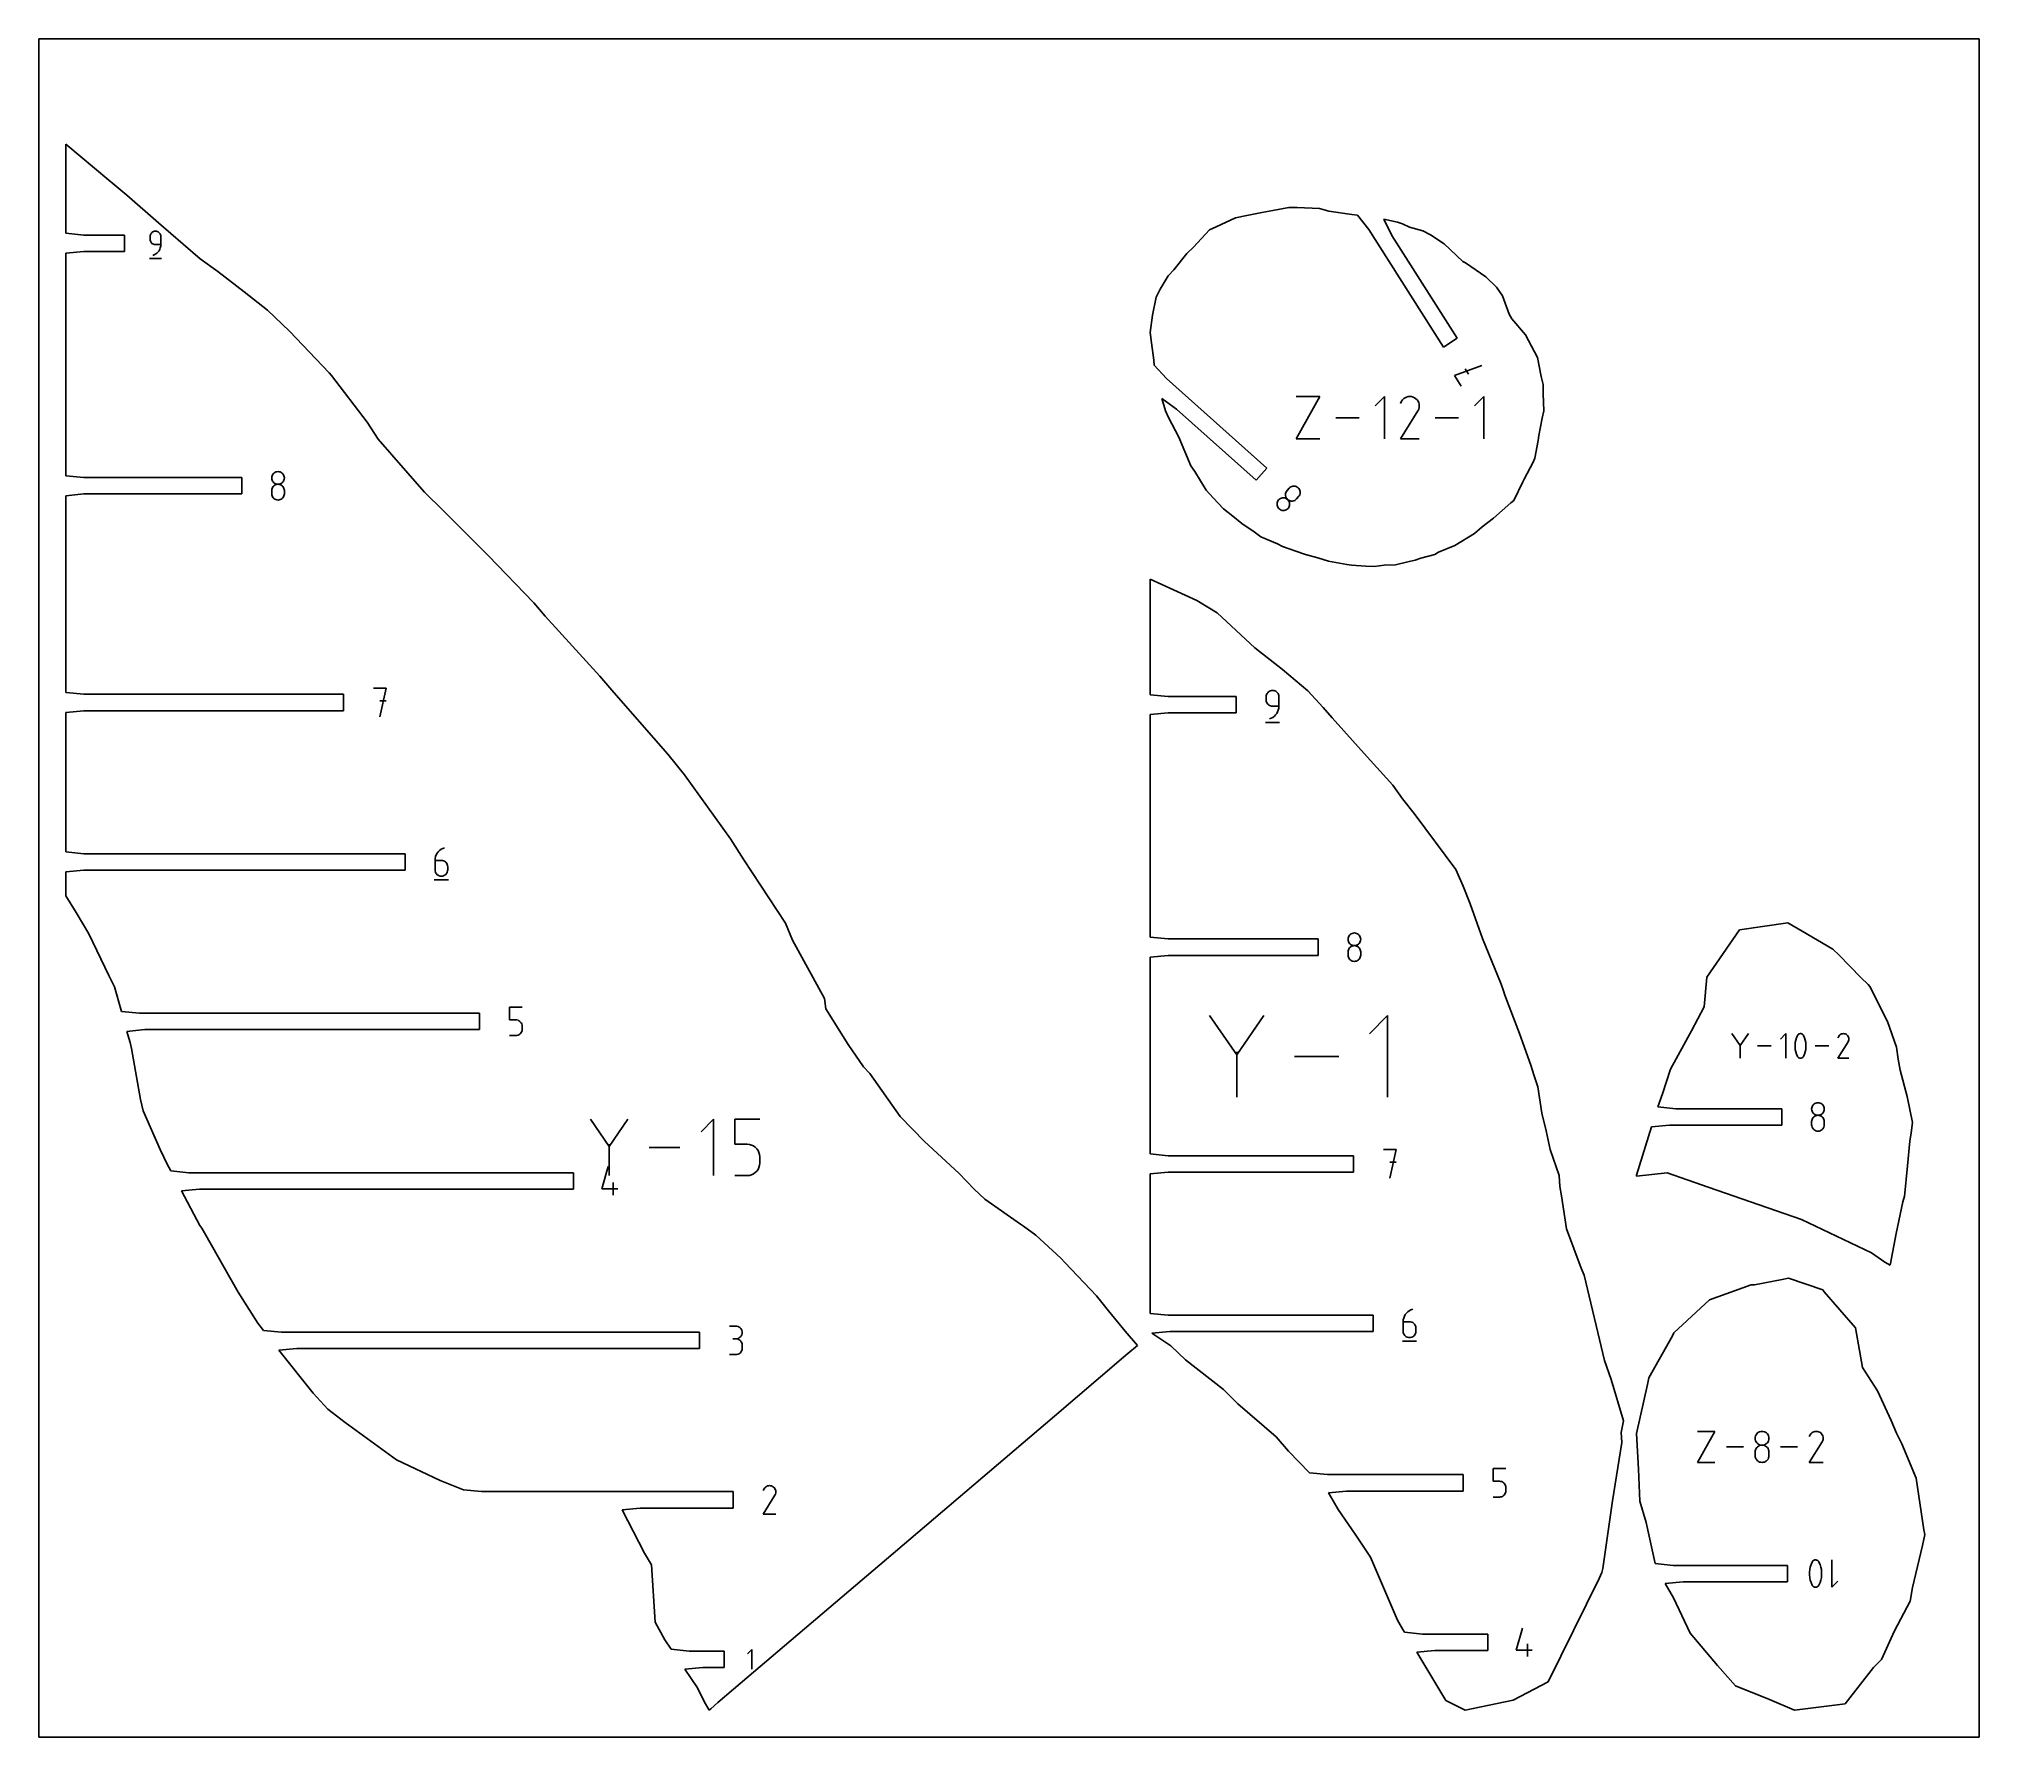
# Model space of a CAD drawing. Extents: x 0 to 480, y 0 to 420.
import ezdxf

# ---------------------------------------------------------------- set-up
doc = ezdxf.new("R2010")
doc.units = 0

msp = doc.modelspace()

# ---------------------------------------------------------------- linework, layer by layer
at = {"layer": 'annotation', "color": 1}
for p, q in [((27.55029, 371.328643), (27.528921, 371.090526)), ((27.528921, 371.090526), (27.528921, 370.427792)), ((27.528921, 370.427792), (27.528921, 370.427792)), ((27.528921, 370.427792), (27.55029, 370.189688)), ((27.611885, 371.552814), (27.55029, 371.328643)), ((27.55029, 370.189688), (27.611885, 369.965551)), ((27.709933, 371.759283), (27.611885, 371.552814)), ((27.611885, 369.965551), (27.709933, 369.759132)), ((27.840663, 371.944294), (27.709933, 371.759283)), ((27.709933, 369.759132), (27.840663, 369.57418)), ((28.000302, 372.104089), (27.840663, 371.944294)), ((28.185079, 372.234914), (28.000302, 372.104089)), ((28.391223, 372.33301), (28.185079, 372.234914)), ((28.614961, 372.394623), (28.391223, 372.33301)), ((28.852521, 372.415996), (28.614961, 372.394623)), ((29.090574, 372.394623), (28.852521, 372.415996)), ((28.852521, 372.415996), (28.852521, 372.415996)), ((29.314573, 372.33301), (29.090574, 372.394623)), ((29.520793, 372.234914), (29.314573, 372.33301)), ((29.705509, 372.104089), (29.520793, 372.234914)), ((29.864994, 371.944294), (29.705509, 372.104089)), ((29.995524, 371.759283), (29.864994, 371.944294)), ((30.093372, 371.552814), (29.995524, 371.759283)), ((30.154813, 371.328643), (30.093372, 371.552814)), ((30.176121, 371.090526), (30.154813, 371.328643)), ((30.176121, 369.102696), (30.176121, 371.090526)), ((30.176121, 371.090526), (30.176121, 371.090526)), ((27.363517, 365.710433), (30.343767, 365.710433)), ((27.840663, 369.57418), (28.000302, 369.414446)), ((28.000302, 369.414446), (28.185079, 369.283681)), ((28.185079, 369.283681), (28.391223, 369.185634)), ((28.19016, 366.455495), (28.568671, 366.596547)), ((28.19016, 366.455495), (28.19016, 366.455495)), ((28.391223, 369.185634), (28.614961, 369.124056)), ((28.568671, 366.596547), (28.916097, 366.787204)), ((28.614961, 369.124056), (28.852521, 369.102696)), ((28.852521, 369.102696), (30.176121, 369.102696)), ((28.916097, 366.787204), (29.228847, 367.022608)), ((29.228847, 367.022608), (29.503333, 367.297902)), ((29.503333, 367.297902), (29.735963, 367.608228)), ((29.735963, 367.608228), (29.923147, 367.948728)), ((29.923147, 367.948728), (30.061295, 368.314545)), ((30.061295, 368.314545), (30.146816, 368.70082)), ((30.146816, 368.70082), (30.176121, 369.102696)), ((356.979453, 339.188103), (350.19767, 336.730027)), ((350.19767, 336.730027), (351.87814, 334.087837)), ((352.843586, 338.412867), (353.683703, 337.091958)), ((311.069627, 321.041276), (316.907206, 331.554721)), ((316.907206, 331.554721), (311.069627, 331.554721)), ((332.878464, 331.554721), (330.54119, 329.216788)), ((332.878464, 321.041276), (332.878464, 331.554721)), ((338.001473, 331.247345), (337.669844, 331.018662)), ((338.363952, 331.414411), (338.001473, 331.247345)), ((338.748402, 331.517552), (338.363952, 331.414411)), ((339.145947, 331.554464), (338.748402, 331.517552)), ((339.547708, 331.52284), (339.145947, 331.554464)), ((339.944807, 331.420373), (339.547708, 331.52284)), ((340.328368, 331.244757), (339.944807, 331.420373)), ((340.671422, 331.001156), (340.328368, 331.244757)), ((340.328368, 331.244757), (340.328368, 331.244757)), ((357.462792, 331.554721), (355.125519, 329.216788)), ((357.462792, 321.041276), (357.462792, 331.554721)), ((336.821469, 321.041191), (341.136029, 327.987079)), ((337.134644, 330.385669), (336.828062, 329.797559)), ((337.377941, 330.730668), (337.134644, 330.385669)), ((337.669844, 331.018662), (337.377941, 330.730668)), ((340.958252, 330.708836), (340.671422, 331.001156)), ((341.186308, 330.376756), (340.958252, 330.708836)), ((341.136029, 327.987079), (341.141187, 327.993462)), ((341.136029, 327.987079), (341.136029, 327.987079)), ((341.141187, 327.993462), (341.146133, 327.999898)), ((341.146133, 327.999898), (341.150901, 328.006444)), ((341.150901, 328.006444), (341.155521, 328.013152)), ((341.155521, 328.013152), (341.160028, 328.020077)), ((341.160028, 328.020077), (341.164453, 328.027273)), ((341.164453, 328.027273), (341.16883, 328.034795)), ((341.16883, 328.034795), (341.17319, 328.042697)), ((341.17319, 328.042697), (341.177566, 328.051033)), ((341.177566, 328.051033), (341.355714, 328.43353)), ((341.177566, 328.051033), (341.177566, 328.051033)), ((341.35304, 330.013875), (341.186308, 330.376756)), ((341.455897, 329.629154), (341.35304, 330.013875)), ((341.355714, 328.43353), (341.459784, 328.830022)), ((341.492328, 329.231549), (341.455897, 329.629154)), ((341.459784, 328.830022), (341.492328, 329.231549)), ((326.599308, 326.297998), (320.850737, 326.297998)), ((351.183637, 326.297998), (345.435065, 326.297998)), ((316.907206, 321.041276), (311.069627, 321.041276)), ((341.490741, 321.041191), (336.821469, 321.041191)), ((57.824403, 312.203656), (57.708618, 311.960507)), ((57.978796, 312.421672), (57.824403, 312.203656)), ((58.167354, 312.610081), (57.978796, 312.421672)), ((58.385631, 312.76441), (58.167354, 312.610081)), ((58.629183, 312.880184), (58.385631, 312.76441)), ((58.893563, 312.95293), (58.629183, 312.880184)), ((59.174328, 312.978173), (58.893563, 312.95293)), ((59.455093, 312.95293), (59.174328, 312.978173)), ((59.174328, 312.978173), (59.174328, 312.978173)), ((59.719474, 312.880184), (59.455093, 312.95293)), ((59.963025, 312.76441), (59.719474, 312.880184)), ((60.181302, 312.610081), (59.963025, 312.76441)), ((60.36986, 312.421672), (60.181302, 312.610081)), ((60.524254, 312.203656), (60.36986, 312.421672)), ((60.640038, 311.960507), (60.524254, 312.203656)), ((57.635888, 311.6967), (57.610657, 311.416709)), ((57.610657, 311.416709), (57.610657, 311.416709)), ((57.610657, 311.416709), (57.635902, 311.135403)), ((57.635888, 308.566566), (57.610657, 308.285392)), ((57.610657, 308.285392), (57.610657, 307.506426)), ((57.610657, 307.506426), (57.610657, 307.506426)), ((57.610657, 307.506426), (57.635902, 307.225272)), ((57.708618, 311.960507), (57.635888, 311.6967)), ((57.708618, 308.831294), (57.635888, 308.566566)), ((57.635902, 311.135403), (57.708669, 310.870573)), ((57.635902, 307.225272), (57.708669, 306.960847)), ((57.824403, 309.075135), (57.708618, 308.831294)), ((57.708669, 310.870573), (57.824501, 310.626655)), ((57.978796, 309.293647), (57.824403, 309.075135)), ((57.824501, 310.626655), (57.978942, 310.408088)), ((58.167354, 309.482389), (57.978796, 309.293647)), ((57.978942, 310.408088), (58.167536, 310.219309)), ((58.385631, 309.63692), (58.167354, 309.482389)), ((58.167536, 310.219309), (58.385828, 310.064756)), ((58.629183, 309.752798), (58.385631, 309.63692)), ((58.385828, 310.064756), (58.629361, 309.948866)), ((58.893563, 309.825581), (58.629183, 309.752798)), ((58.629361, 309.948866), (58.89368, 309.876078)), ((59.174328, 309.85083), (58.893563, 309.825581)), ((58.89368, 309.876078), (59.174328, 309.85083)), ((59.174328, 309.85083), (59.454977, 309.876078)), ((59.455093, 309.825596), (59.174328, 309.85083)), ((59.174328, 309.85083), (59.174328, 309.85083)), ((59.174328, 309.85083), (59.174328, 309.85083)), ((59.454977, 309.876078), (59.719295, 309.948866)), ((59.719474, 309.752849), (59.455093, 309.825596)), ((59.719295, 309.948866), (59.962829, 310.064756)), ((59.963025, 309.637018), (59.719474, 309.752849)), ((59.962829, 310.064756), (60.18112, 310.219309)), ((60.181302, 309.482535), (59.963025, 309.637018)), ((60.18112, 310.219309), (60.369714, 310.408088)), ((60.36986, 309.293829), (60.181302, 309.482535)), ((60.369714, 310.408088), (60.524155, 310.626655)), ((60.524254, 309.075331), (60.36986, 309.293829)), ((60.524155, 310.626655), (60.639987, 310.870573)), ((60.640038, 308.831472), (60.524254, 309.075331)), ((60.639987, 310.870573), (60.712754, 311.135403)), ((60.639987, 306.960847), (60.712754, 307.225272)), ((60.712768, 311.6967), (60.640038, 311.960507)), ((60.712768, 308.566682), (60.640038, 308.831472)), ((60.712754, 311.135403), (60.738, 311.416709)), ((60.712754, 307.225272), (60.738, 307.506426)), ((60.738, 311.416709), (60.712768, 311.6967)), ((60.738, 308.285392), (60.712768, 308.566682)), ((60.738, 311.416709), (60.738, 311.416709)), ((60.738, 307.506426), (60.738, 308.285392)), ((60.738, 308.285392), (60.738, 308.285392)), ((308.415454, 307.558664), (308.385267, 307.29283)), ((308.385267, 307.29283), (308.400407, 307.026495)), ((308.491336, 307.81773), (308.415454, 307.558664)), ((308.613283, 308.063763), (308.491336, 307.81773)), ((308.781662, 308.290499), (308.613283, 308.063763)), ((309.300098, 308.871887), (308.781662, 308.290499)), ((308.781662, 308.290499), (308.781662, 308.290499)), ((309.506061, 309.064927), (309.300098, 308.871887)), ((309.736358, 309.213853), (309.506061, 309.064927)), ((309.984757, 309.318373), (309.736358, 309.213853)), ((310.245028, 309.378196), (309.984757, 309.318373)), ((310.510939, 309.393027), (310.245028, 309.378196)), ((310.776262, 309.362577), (310.510939, 309.393027)), ((311.034763, 309.286551), (310.776262, 309.362577)), ((311.280213, 309.164658), (311.034763, 309.286551)), ((311.506381, 308.996606), (311.280213, 309.164658)), ((311.699142, 308.79109), (311.506381, 308.996606)), ((311.506381, 308.996606), (311.506381, 308.996606)), ((311.848245, 308.561151), (311.699142, 308.79109)), ((311.802495, 307.017146), (311.924172, 307.262931)), ((311.953269, 308.313013), (311.848245, 308.561151)), ((311.924172, 307.262931), (311.999667, 307.521634)), ((312.013795, 308.052898), (311.953269, 308.313013)), ((311.999667, 307.521634), (312.029401, 307.787031)), ((312.029401, 307.787031), (312.013795, 308.052898)), ((57.708669, 306.960847), (57.824501, 306.717517)), ((57.824501, 306.717517), (57.978942, 306.499646)), ((57.978942, 306.499646), (58.167536, 306.3116)), ((58.167536, 306.3116), (58.385828, 306.157744)), ((58.385828, 306.157744), (58.629361, 306.042442)), ((58.629361, 306.042442), (58.89368, 305.97006)), ((58.89368, 305.97006), (59.174328, 305.944963)), ((59.174328, 305.944963), (59.454977, 305.97006)), ((59.174328, 305.944963), (59.174328, 305.944963)), ((59.454977, 305.97006), (59.719295, 306.042442)), ((59.719295, 306.042442), (59.962829, 306.157744)), ((59.962829, 306.157744), (60.18112, 306.3116)), ((60.18112, 306.3116), (60.369714, 306.499646)), ((60.369714, 306.499646), (60.524155, 306.717517)), ((60.524155, 306.717517), (60.639987, 306.960847)), ((306.333416, 305.223813), (306.303549, 304.958339)), ((306.303549, 304.958339), (306.318886, 304.692224)), ((306.318886, 304.692224), (306.379087, 304.431766)), ((306.408825, 305.482348), (306.333416, 305.223813)), ((306.379087, 304.431766), (306.48381, 304.183263)), ((306.530117, 305.727648), (306.408825, 305.482348)), ((306.48381, 304.183263), (306.632718, 303.953012)), ((306.697632, 305.953414), (306.530117, 305.727648)), ((306.632718, 303.953012), (306.825469, 303.74731)), ((306.903696, 306.146567), (306.697632, 305.953414)), ((306.697632, 305.953414), (306.697632, 305.953414)), ((306.825469, 303.74731), (306.825469, 303.74731)), ((306.825469, 303.74731), (307.05182, 303.579289)), ((307.134263, 306.295796), (306.903696, 306.146567)), ((307.05182, 303.579289), (307.297558, 303.457626)), ((307.383053, 306.400755), (307.134263, 306.295796)), ((307.297558, 303.457626), (307.556388, 303.381941)), ((307.643787, 306.461097), (307.383053, 306.400755)), ((307.556388, 303.381941), (307.822013, 303.351853)), ((307.910187, 306.476476), (307.643787, 306.461097)), ((307.822013, 303.351853), (308.08814, 303.36698)), ((308.175973, 306.446546), (307.910187, 306.476476)), ((308.08814, 303.36698), (308.348472, 303.426942)), ((308.434865, 306.370959), (308.175973, 306.446546)), ((308.348472, 303.426942), (308.596715, 303.531359)), ((308.400407, 307.026495), (308.460504, 306.765922)), ((308.680585, 306.249369), (308.434865, 306.370959)), ((308.460504, 306.765922), (308.565191, 306.517376)), ((308.565191, 306.517376), (308.714097, 306.287124)), ((308.596715, 303.531359), (308.826573, 303.679848)), ((308.906854, 306.081429), (308.680585, 306.249369)), ((308.714097, 306.287124), (308.906854, 306.081429)), ((308.826573, 303.679848), (309.031751, 303.872029)), ((308.906854, 306.081429), (308.906854, 306.081429)), ((308.906854, 306.081429), (309.133209, 305.913412)), ((309.099514, 305.875801), (308.906854, 306.081429)), ((308.906854, 306.081429), (308.906854, 306.081429)), ((309.031751, 303.872029), (309.20013, 304.098786)), ((309.031751, 303.872029), (309.031751, 303.872029)), ((309.248347, 305.645559), (309.099514, 305.875801)), ((309.133209, 305.913412), (309.378972, 305.791778)), ((309.20013, 304.098786), (309.322077, 304.344875)), ((309.352981, 305.396982), (309.248347, 305.645559)), ((309.322077, 304.344875), (309.397963, 304.604016)), ((309.413042, 305.136347), (309.352981, 305.396982)), ((309.378972, 305.791778), (309.637871, 305.71617)), ((309.397963, 304.604016), (309.428161, 304.869933)), ((309.428161, 304.869933), (309.413042, 305.136347)), ((309.637871, 305.71617), (309.90363, 305.686232)), ((309.90363, 305.686232), (310.169978, 305.701608)), ((310.169978, 305.701608), (310.430641, 305.76194)), ((310.430641, 305.76194), (310.679344, 305.866873)), ((310.679344, 305.866873), (310.909816, 306.01605)), ((310.909816, 306.01605), (311.115781, 306.209114)), ((311.115781, 306.209114), (311.634217, 306.790502)), ((311.634217, 306.790502), (311.802495, 307.017146)), ((311.634217, 306.790502), (311.634217, 306.790502)), ((85.946347, 259.398041), (82.81503, 259.398041)), ((84.38091, 252.356441), (85.946347, 259.398041)), ((85.946347, 256.262308), (84.38091, 256.262308)), ((303.655049, 257.568388), (303.629803, 257.287082)), ((303.629803, 257.287082), (303.629803, 256.504143)), ((303.629803, 256.504143), (303.629803, 256.504143)), ((303.629803, 256.504143), (303.655049, 256.222852)), ((303.727816, 257.833219), (303.655049, 257.568388)), ((303.655049, 256.222852), (303.727816, 255.958062)), ((303.843647, 258.077137), (303.727816, 257.833219)), ((303.727816, 255.958062), (303.843647, 255.714203)), ((303.998088, 258.295704), (303.843647, 258.077137)), ((303.843647, 255.714203), (303.998088, 255.495705)), ((304.186683, 258.484483), (303.998088, 258.295704)), ((303.998088, 255.495705), (304.186683, 255.307)), ((304.404974, 258.639036), (304.186683, 258.484483)), ((304.186683, 255.307), (304.404974, 255.152516)), ((304.648507, 258.754925), (304.404974, 258.639036)), ((304.404974, 255.152516), (304.648507, 255.036686)), ((304.912826, 258.827713), (304.648507, 258.754925)), ((304.648507, 255.036686), (304.912826, 254.963938)), ((305.193475, 258.852962), (304.912826, 258.827713)), ((304.912826, 254.963938), (305.193475, 254.938705)), ((305.474705, 258.827713), (305.193475, 258.852962)), ((305.193475, 258.852962), (305.193475, 258.852962)), ((305.193475, 254.938705), (306.757146, 254.938705)), ((305.739332, 258.754925), (305.474705, 258.827713)), ((305.982956, 258.639036), (305.739332, 258.754925)), ((306.201175, 258.484483), (305.982956, 258.639036)), ((306.389588, 258.295704), (306.201175, 258.484483)), ((306.543793, 258.077137), (306.389588, 258.295704)), ((306.659388, 257.833219), (306.543793, 258.077137)), ((306.621493, 254.007601), (306.722526, 254.463938)), ((306.731973, 257.568388), (306.659388, 257.833219)), ((306.722526, 254.463938), (306.757146, 254.938705)), ((306.757146, 257.287082), (306.731973, 257.568388)), ((306.757146, 254.938705), (306.757146, 257.287082)), ((306.757146, 257.287082), (306.757146, 257.287082)), ((303.434399, 250.931162), (306.955199, 250.931162)), ((304.410977, 251.811362), (304.85814, 251.977997)), ((304.410977, 251.811362), (304.410977, 251.811362)), ((304.85814, 251.977997), (305.268581, 252.203235)), ((305.268581, 252.203235), (305.638058, 252.481336)), ((305.638058, 252.481336), (305.962329, 252.806562)), ((305.962329, 252.806562), (306.237153, 253.173174)), ((306.237153, 253.173174), (306.458288, 253.575434)), ((306.458288, 253.575434), (306.621493, 254.007601)), ((98.059687, 217.301912), (98.025063, 216.825956)), ((98.025063, 216.825956), (98.025063, 214.485527)), ((99.588734, 216.825956), (98.025063, 216.825956)), ((98.160746, 217.759212), (98.059687, 217.301912)), ((98.32402, 218.192187), (98.160746, 217.759212)), ((98.545289, 218.595166), (98.32402, 218.192187)), ((98.820334, 218.962481), (98.545289, 218.595166)), ((99.144936, 219.28846), (98.820334, 218.962481)), ((99.514874, 219.567434), (99.144936, 219.28846)), ((99.925929, 219.793734), (99.514874, 219.567434)), ((99.869964, 216.800858), (99.588734, 216.825956)), ((100.134592, 216.728476), (99.869964, 216.800858)), ((100.373882, 219.961689), (99.925929, 219.793734)), ((100.378216, 216.613174), (100.134592, 216.728476)), ((100.373882, 219.961689), (100.373882, 219.961689)), ((100.596435, 216.459318), (100.378216, 216.613174)), ((100.784848, 216.271272), (100.596435, 216.459318)), ((100.939052, 216.053401), (100.784848, 216.271272)), ((101.054648, 215.810071), (100.939052, 216.053401)), ((97.829218, 212.039889), (101.350018, 212.039889)), ((98.025063, 214.485527), (98.025063, 214.485527)), ((98.025063, 214.485527), (98.050309, 214.204236)), ((98.050309, 214.204236), (98.123075, 213.939446)), ((98.123075, 213.939446), (98.238907, 213.695587)), ((98.238907, 213.695587), (98.393348, 213.477089)), ((98.393348, 213.477089), (98.581942, 213.288384)), ((98.581942, 213.288384), (98.800234, 213.1339)), ((98.800234, 213.1339), (99.043767, 213.01807)), ((99.043767, 213.01807), (99.308086, 212.945322)), ((99.308086, 212.945322), (99.588734, 212.920089)), ((99.588734, 212.920089), (99.869964, 212.945322)), ((99.588734, 212.920089), (99.588734, 212.920089)), ((99.869964, 212.945322), (100.134592, 213.01807)), ((100.134592, 213.01807), (100.378216, 213.1339)), ((100.378216, 213.1339), (100.596435, 213.288384)), ((100.596435, 213.288384), (100.784848, 213.477089)), ((100.784848, 213.477089), (100.939052, 213.695587)), ((100.939052, 213.695587), (101.054648, 213.939446)), ((101.127233, 215.545646), (101.054648, 215.810071)), ((101.054648, 213.939446), (101.127233, 214.204236)), ((101.152406, 215.264492), (101.127233, 215.545646)), ((101.127233, 214.204236), (101.152406, 214.485527)), ((101.152406, 214.485527), (101.152406, 215.264492)), ((101.152406, 215.264492), (101.152406, 215.264492)), ((323.904333, 197.593117), (323.879102, 197.313125)), ((323.879102, 197.313125), (323.879102, 197.313125)), ((323.879102, 197.313125), (323.904348, 197.03182)), ((323.977063, 197.856924), (323.904333, 197.593117)), ((323.904348, 197.03182), (323.977114, 196.766989)), ((324.092848, 198.100072), (323.977063, 197.856924)), ((324.247242, 198.318088), (324.092848, 198.100072)), ((324.435799, 198.506498), (324.247242, 198.318088)), ((324.654077, 198.660826), (324.435799, 198.506498)), ((324.897628, 198.776601), (324.654077, 198.660826)), ((325.162008, 198.849346), (324.897628, 198.776601)), ((325.442773, 198.874589), (325.162008, 198.849346)), ((325.723538, 198.849346), (325.442773, 198.874589)), ((325.442773, 198.874589), (325.442773, 198.874589)), ((325.987919, 198.776601), (325.723538, 198.849346)), ((326.23147, 198.660826), (325.987919, 198.776601)), ((326.449747, 198.506498), (326.23147, 198.660826)), ((326.638305, 198.318088), (326.449747, 198.506498)), ((326.792699, 198.100072), (326.638305, 198.318088)), ((326.908483, 197.856924), (326.792699, 198.100072)), ((326.908432, 196.766989), (326.981199, 197.03182)), ((326.981214, 197.593117), (326.908483, 197.856924)), ((326.981199, 197.03182), (327.006445, 197.313125)), ((327.006445, 197.313125), (326.981214, 197.593117)), ((327.006445, 197.313125), (327.006445, 197.313125)), ((323.904333, 194.462982), (323.879102, 194.181808)), ((323.879102, 194.181808), (323.879102, 193.402843)), ((323.879102, 193.402843), (323.879102, 193.402843)), ((323.879102, 193.402843), (323.904348, 193.121688)), ((323.977063, 194.727711), (323.904333, 194.462982)), ((323.904348, 193.121688), (323.977114, 192.857264)), ((324.092848, 194.971552), (323.977063, 194.727711)), ((323.977114, 196.766989), (324.092946, 196.523071)), ((323.977114, 192.857264), (324.092946, 192.613933)), ((324.247242, 195.190064), (324.092848, 194.971552)), ((324.092946, 196.523071), (324.247387, 196.304504)), ((324.092946, 192.613933), (324.247387, 192.396063)), ((324.435799, 195.378806), (324.247242, 195.190064)), ((324.247387, 196.304504), (324.435981, 196.115725)), ((324.247387, 192.396063), (324.435981, 192.208017)), ((324.654077, 195.533336), (324.435799, 195.378806)), ((324.435981, 196.115725), (324.654273, 195.961172)), ((324.435981, 192.208017), (324.654273, 192.05416)), ((324.897628, 195.649214), (324.654077, 195.533336)), ((324.654273, 195.961172), (324.897806, 195.845283)), ((324.654273, 192.05416), (324.897806, 191.938859)), ((325.162008, 195.721998), (324.897628, 195.649214)), ((324.897806, 195.845283), (325.162125, 195.772495)), ((325.442773, 195.747246), (325.162008, 195.721998)), ((325.162125, 195.772495), (325.442773, 195.747246)), ((325.442773, 195.747246), (325.723422, 195.772495)), ((325.723538, 195.722012), (325.442773, 195.747246)), ((325.442773, 195.747246), (325.442773, 195.747246)), ((325.442773, 195.747246), (325.442773, 195.747246)), ((325.723422, 195.772495), (325.987741, 195.845283)), ((325.987919, 195.649265), (325.723538, 195.722012)), ((325.987741, 195.845283), (326.231274, 195.961172)), ((325.987741, 191.938859), (326.231274, 192.05416)), ((326.23147, 195.533434), (325.987919, 195.649265)), ((326.231274, 195.961172), (326.449565, 196.115725)), ((326.231274, 192.05416), (326.449565, 192.208017)), ((326.449747, 195.378951), (326.23147, 195.533434)), ((326.449565, 196.115725), (326.63816, 196.304504)), ((326.449565, 192.208017), (326.63816, 192.396063)), ((326.638305, 195.190245), (326.449747, 195.378951)), ((326.63816, 196.304504), (326.792601, 196.523071)), ((326.63816, 192.396063), (326.792601, 192.613933)), ((326.792699, 194.971748), (326.638305, 195.190245)), ((326.792601, 196.523071), (326.908432, 196.766989)), ((326.792601, 192.613933), (326.908432, 192.857264)), ((326.908483, 194.727889), (326.792699, 194.971748)), ((326.908432, 192.857264), (326.981199, 193.121688)), ((326.981214, 194.463099), (326.908483, 194.727889)), ((326.981199, 193.121688), (327.006445, 193.402843)), ((327.006445, 194.181808), (326.981214, 194.463099)), ((327.006445, 193.402843), (327.006445, 194.181808)), ((327.006445, 194.181808), (327.006445, 194.181808)), ((324.897806, 191.938859), (325.162125, 191.866477)), ((325.162125, 191.866477), (325.442773, 191.841379)), ((325.442773, 191.841379), (325.723422, 191.866477)), ((325.442773, 191.841379), (325.442773, 191.841379)), ((325.723422, 191.866477), (325.987741, 191.938859)), ((116.432816, 177.389603), (116.432816, 180.525336)), ((116.432816, 180.525336), (119.560158, 180.525336)), ((296.337889, 168.725344), (289.620676, 178.439352)), ((303.05384, 178.439352), (296.337889, 168.725344)), ((333.646269, 178.43872), (329.16939, 173.960578)), ((333.646269, 158.300972), (333.646269, 178.43872)), ((117.996487, 177.389603), (116.432816, 177.389603)), ((116.432816, 173.483736), (117.996487, 173.483736)), ((118.277252, 177.364506), (117.996487, 177.389603)), ((117.996487, 173.483736), (118.277136, 173.50897)), ((117.996487, 173.483736), (117.996487, 173.483736)), ((118.277136, 173.50897), (118.541454, 173.581717)), ((118.541632, 177.292124), (118.277252, 177.364506)), ((118.541454, 173.581717), (118.784987, 173.697548)), ((118.785184, 177.176822), (118.541632, 177.292124)), ((118.784987, 173.697548), (119.003279, 173.852031)), ((119.003461, 177.022966), (118.785184, 177.176822)), ((119.003279, 173.852031), (119.191873, 174.040737)), ((119.192019, 176.83492), (119.003461, 177.022966)), ((119.191873, 174.040737), (119.346314, 174.259234)), ((119.346412, 176.617049), (119.192019, 176.83492)), ((119.346314, 174.259234), (119.462146, 174.503093)), ((119.462197, 176.373719), (119.346412, 176.617049)), ((119.462146, 174.503093), (119.534913, 174.767883)), ((119.534927, 176.109294), (119.462197, 176.373719)), ((119.534913, 174.767883), (119.560158, 175.049174)), ((119.560158, 175.82814), (119.534927, 176.109294)), ((119.560158, 175.049174), (119.560158, 175.82814)), ((119.560158, 175.82814), (119.560158, 175.82814)), ((420.870661, 171.053722), (418.836598, 173.995255)), ((422.904342, 173.995255), (420.870661, 171.053722)), ((432.168143, 173.995064), (430.812483, 172.639022)), ((432.168143, 167.897081), (432.168143, 173.995064)), ((434.805787, 172.962503), (434.630471, 172.396862)), ((435.039542, 173.512201), (434.805787, 172.962503)), ((435.118259, 173.643105), (435.039542, 173.512201)), ((435.039542, 173.512201), (435.039542, 173.512201)), ((435.216362, 173.754658), (435.118259, 173.643105)), ((435.330602, 173.84578), (435.216362, 173.754658)), ((435.45773, 173.915393), (435.330602, 173.84578)), ((435.594499, 173.962417), (435.45773, 173.915393)), ((435.737661, 173.985772), (435.594499, 173.962417)), ((435.883966, 173.984379), (435.737661, 173.985772)), ((436.030168, 173.957158), (435.883966, 173.984379)), ((436.173018, 173.903029), (436.030168, 173.957158)), ((436.227704, 173.874292), (436.173018, 173.903029)), ((436.173018, 173.903029), (436.173018, 173.903029)), ((436.280179, 173.841285), (436.227704, 173.874292)), ((436.330191, 173.804267), (436.280179, 173.841285)), ((436.377483, 173.763501), (436.330191, 173.804267)), ((436.4218, 173.719247), (436.377483, 173.763501)), ((436.462889, 173.671767), (436.4218, 173.719247)), ((436.500493, 173.621323), (436.462889, 173.671767)), ((436.534358, 173.568175), (436.500493, 173.621323)), ((436.564228, 173.512584), (436.534358, 173.568175)), ((436.799116, 172.961752), (436.564228, 173.512584)), ((436.564228, 173.512584), (436.564228, 173.512584)), ((436.975282, 172.395262), (436.799116, 172.961752)), ((445.240853, 173.316993), (445.063031, 172.975879)), ((445.38197, 173.517099), (445.240853, 173.316993)), ((445.551278, 173.68414), (445.38197, 173.517099)), ((445.743629, 173.81678), (445.551278, 173.68414)), ((445.953873, 173.913681), (445.743629, 173.81678)), ((446.176861, 173.973505), (445.953873, 173.913681)), ((446.407444, 173.994915), (446.176861, 173.973505)), ((446.640473, 173.976572), (446.407444, 173.994915)), ((446.870798, 173.917139), (446.640473, 173.976572)), ((447.093269, 173.815279), (446.870798, 173.917139)), ((447.292247, 173.673986), (447.093269, 173.815279)), ((447.093269, 173.815279), (447.093269, 173.815279)), ((447.458613, 173.504435), (447.292247, 173.673986)), ((447.59089, 173.311823), (447.458613, 173.504435)), ((447.687597, 173.101346), (447.59089, 173.311823)), ((447.747256, 172.878201), (447.687597, 173.101346)), ((447.768387, 172.647583), (447.747256, 172.878201)), ((296.337889, 169.507062), (296.337889, 158.30034)), ((321.618997, 168.369846), (310.608021, 168.369846)), ((420.870661, 171.290437), (420.870661, 167.89689)), ((428.526122, 170.946072), (425.19185, 170.946072)), ((434.513594, 171.81979), (434.455155, 171.235797)), ((434.455155, 171.235797), (434.455155, 170.649393)), ((434.455155, 170.649393), (434.513594, 170.065088)), ((434.630471, 172.396862), (434.513594, 171.81979)), ((434.513594, 170.065088), (434.630471, 169.487393)), ((434.630471, 169.487393), (434.805787, 168.920818)), ((434.805787, 168.920818), (435.039542, 168.369873)), ((435.039542, 168.369873), (435.039542, 168.369873)), ((435.039542, 168.369873), (435.069304, 168.314393)), ((435.069304, 168.314393), (435.102918, 168.26151)), ((435.102918, 168.26151), (435.140244, 168.211383)), ((435.140244, 168.211383), (435.181139, 168.164175)), ((435.181139, 168.164175), (435.225461, 168.120045)), ((435.225461, 168.120045), (435.273069, 168.079153)), ((435.273069, 168.079153), (435.323822, 168.041661)), ((435.323822, 168.041661), (435.377577, 168.007728)), ((435.377577, 168.007728), (435.434193, 167.977516)), ((436.146216, 167.968469), (436.273211, 168.03805)), ((436.273211, 168.03805), (436.387402, 168.128924)), ((436.387402, 168.128924), (436.485503, 168.240017)), ((436.485503, 168.240017), (436.564228, 168.370255)), ((436.564228, 168.370255), (436.799116, 168.920067)), ((436.564228, 168.370255), (436.564228, 168.370255)), ((436.799116, 168.920067), (436.975282, 169.485793)), ((437.092725, 171.817623), (436.975282, 172.395262)), ((436.975282, 169.485793), (437.092725, 170.062921)), ((437.151447, 171.233347), (437.092725, 171.817623)), ((437.092725, 170.062921), (437.151447, 170.646943)), ((437.151447, 170.646943), (437.151447, 171.233347)), ((442.772576, 170.946072), (439.438304, 170.946072)), ((445.059206, 167.897032), (447.561727, 171.925769)), ((447.561727, 171.925769), (447.564719, 171.929471)), ((447.561727, 171.925769), (447.561727, 171.925769)), ((447.564719, 171.929471), (447.567588, 171.933204)), ((447.567588, 171.933204), (447.570353, 171.937)), ((447.570353, 171.937), (447.573033, 171.940891)), ((447.573033, 171.940891), (447.575647, 171.944908)), ((447.575647, 171.944908), (447.578214, 171.949082)), ((447.578214, 171.949082), (447.580752, 171.953445)), ((447.580752, 171.953445), (447.583281, 171.958028)), ((447.583281, 171.958028), (447.585819, 171.962863)), ((447.585819, 171.962863), (447.689148, 172.184718)), ((447.585819, 171.962863), (447.585819, 171.962863)), ((447.689148, 172.184718), (447.749511, 172.41469)), ((447.749511, 172.41469), (447.768387, 172.647583)), ((435.434193, 167.977516), (435.434193, 167.977516)), ((435.434193, 167.977516), (435.575918, 167.924535)), ((435.575918, 167.924535), (435.721269, 167.898214)), ((435.721269, 167.898214), (435.866959, 167.897478)), ((435.866959, 167.897478), (436.009704, 167.921254)), ((436.009704, 167.921254), (436.146216, 167.968469)), ((447.767466, 167.897032), (445.059206, 167.897032)), ((438.579991, 155.631238), (438.55476, 155.351246)), ((438.55476, 155.351246), (438.55476, 155.351246)), ((438.55476, 155.351246), (438.580005, 155.069941)), ((438.652721, 155.895045), (438.579991, 155.631238)), ((438.580005, 155.069941), (438.652772, 154.80511)), ((438.768506, 156.138193), (438.652721, 155.895045)), ((438.652772, 154.80511), (438.768604, 154.561192)), ((438.922899, 156.356209), (438.768506, 156.138193)), ((438.768604, 154.561192), (438.923045, 154.342625)), ((439.111457, 156.544619), (438.922899, 156.356209)), ((438.923045, 154.342625), (439.111639, 154.153846)), ((439.329734, 156.698947), (439.111457, 156.544619)), ((439.111639, 154.153846), (439.329931, 153.999293)), ((439.573286, 156.814722), (439.329734, 156.698947)), ((439.573286, 153.687335), (439.329734, 153.571457)), ((439.329931, 153.999293), (439.573464, 153.883404)), ((439.837666, 156.887467), (439.573286, 156.814722)), ((439.837666, 153.760119), (439.573286, 153.687335)), ((439.573464, 153.883404), (439.837783, 153.810616)), ((440.118431, 156.91271), (439.837666, 156.887467)), ((440.118431, 153.785367), (439.837666, 153.760119)), ((439.837783, 153.810616), (440.118431, 153.785367)), ((440.399196, 156.887467), (440.118431, 156.91271)), ((440.118431, 156.91271), (440.118431, 156.91271)), ((440.118431, 153.785367), (440.39908, 153.810616)), ((440.399196, 153.760133), (440.118431, 153.785367)), ((440.118431, 153.785367), (440.118431, 153.785367)), ((440.118431, 153.785367), (440.118431, 153.785367)), ((440.39908, 153.810616), (440.663399, 153.883404)), ((440.663577, 156.814722), (440.399196, 156.887467)), ((440.663577, 153.687386), (440.399196, 153.760133)), ((440.663399, 153.883404), (440.906932, 153.999293)), ((440.907128, 156.698947), (440.663577, 156.814722)), ((440.907128, 153.571555), (440.663577, 153.687386)), ((440.906932, 153.999293), (441.125223, 154.153846)), ((441.125405, 156.544619), (440.907128, 156.698947)), ((441.125223, 154.153846), (441.313818, 154.342625)), ((441.313963, 156.356209), (441.125405, 156.544619)), ((441.313818, 154.342625), (441.468258, 154.561192)), ((441.468357, 156.138193), (441.313963, 156.356209)), ((441.468258, 154.561192), (441.58409, 154.80511)), ((441.584141, 155.895045), (441.468357, 156.138193)), ((441.58409, 154.80511), (441.656857, 155.069941)), ((441.656871, 155.631238), (441.584141, 155.895045)), ((441.656857, 155.069941), (441.682103, 155.351246)), ((441.682103, 155.351246), (441.656871, 155.631238)), ((441.682103, 155.351246), (441.682103, 155.351246)), ((141.084409, 146.107255), (136.433368, 152.833295)), ((145.734576, 152.833295), (141.084409, 146.107255)), ((166.916968, 152.832858), (163.817148, 149.732164)), ((166.916968, 138.889354), (166.916968, 152.832858)), ((172.145345, 146.6236), (172.145345, 152.832858)), ((172.145345, 152.832858), (178.337989, 152.832858)), ((438.579991, 152.501103), (438.55476, 152.219929)), ((438.55476, 152.219929), (438.55476, 151.440964)), ((438.55476, 151.440964), (438.55476, 151.440964)), ((438.55476, 151.440964), (438.580005, 151.159809)), ((438.652721, 152.765832), (438.579991, 152.501103)), ((438.580005, 151.159809), (438.652772, 150.895385)), ((438.768506, 153.009673), (438.652721, 152.765832)), ((438.652772, 150.895385), (438.768604, 150.652054)), ((438.922899, 153.228185), (438.768506, 153.009673)), ((438.768604, 150.652054), (438.923045, 150.434184)), ((439.111457, 153.416927), (438.922899, 153.228185)), ((438.923045, 150.434184), (439.111639, 150.246138)), ((439.329734, 153.571457), (439.111457, 153.416927)), ((439.111639, 150.246138), (439.329931, 150.092281)), ((439.329931, 150.092281), (439.573464, 149.97698)), ((439.573464, 149.97698), (439.837783, 149.904597)), ((439.837783, 149.904597), (440.118431, 149.8795)), ((440.118431, 149.8795), (440.39908, 149.904597)), ((440.118431, 149.8795), (440.118431, 149.8795)), ((440.39908, 149.904597), (440.663399, 149.97698)), ((440.663399, 149.97698), (440.906932, 150.092281)), ((440.906932, 150.092281), (441.125223, 150.246138)), ((441.125405, 153.417072), (440.907128, 153.571555)), ((441.125223, 150.246138), (441.313818, 150.434184)), ((441.313963, 153.228366), (441.125405, 153.417072)), ((441.313818, 150.434184), (441.468258, 150.652054)), ((441.468357, 153.009869), (441.313963, 153.228366)), ((441.468258, 150.652054), (441.58409, 150.895385)), ((441.584141, 152.76601), (441.468357, 153.009869)), ((441.58409, 150.895385), (441.656857, 151.159809)), ((441.656871, 152.50122), (441.584141, 152.76601)), ((441.656857, 151.159809), (441.682103, 151.440964)), ((441.682103, 152.219929), (441.656871, 152.50122)), ((441.682103, 151.440964), (441.682103, 152.219929)), ((441.682103, 152.219929), (441.682103, 152.219929)), ((141.084409, 146.648521), (141.084409, 138.888916)), ((158.589209, 145.861106), (150.965139, 145.861106)), ((175.241667, 146.6236), (172.145345, 146.6236)), ((175.797626, 146.573903), (175.241667, 146.6236)), ((176.321143, 146.430575), (175.797626, 146.573903)), ((176.803414, 146.202259), (176.321143, 146.430575)), ((177.235637, 145.897599), (176.803414, 146.202259)), ((177.609012, 145.525237), (177.235637, 145.897599)), ((177.914737, 145.093818), (177.609012, 145.525237)), ((178.144009, 144.611985), (177.914737, 145.093818)), ((178.288027, 144.088381), (178.144009, 144.611985)), ((178.337989, 143.53165), (178.288027, 144.088381)), ((335.748195, 145.294458), (332.616878, 145.294458)), ((334.182757, 138.252858), (335.748195, 145.294458)), ((139.31017, 135.612822), (140.871633, 141.088984)), ((176.32079, 139.083372), (176.803025, 139.312735)), ((176.803025, 139.312735), (177.235278, 139.618637)), ((177.235278, 139.618637), (177.608725, 139.992304)), ((177.608725, 139.992304), (177.914543, 140.424965)), ((177.914543, 140.424965), (178.143908, 140.907845)), ((178.143908, 140.907845), (178.287998, 141.432172)), ((178.287998, 141.432172), (178.337989, 141.989173)), ((178.337989, 141.989173), (178.337989, 143.53165)), ((178.337989, 143.53165), (178.337989, 143.53165)), ((335.748195, 142.158725), (334.182757, 142.158725)), ((143.220011, 135.612822), (139.31017, 135.612822)), ((142.04803, 134.047384), (142.04803, 137.174727)), ((172.145345, 138.889354), (175.241667, 138.889354)), ((175.241667, 138.889354), (175.797396, 138.93932)), ((175.241667, 138.889354), (175.241667, 138.889354)), ((175.797396, 138.93932), (176.32079, 139.083372)), ((339.411399, 105.69015), (339.000343, 105.46385)), ((339.859351, 105.858105), (339.411399, 105.69015)), ((339.859351, 105.858105), (339.859351, 105.858105)), ((172.432677, 101.644462), (170.869005, 101.644462)), ((172.713907, 101.619219), (172.432677, 101.644462)), ((172.978534, 101.546474), (172.713907, 101.619219)), ((173.222158, 101.430699), (172.978534, 101.546474)), ((173.440377, 101.27637), (173.222158, 101.430699)), ((173.62879, 101.087961), (173.440377, 101.27637)), ((173.782994, 100.869945), (173.62879, 101.087961)), ((173.89859, 100.626796), (173.782994, 100.869945)), ((337.545156, 103.198328), (337.510532, 102.722372)), ((337.510532, 102.722372), (337.510532, 100.381943)), ((339.074204, 102.722372), (337.510532, 102.722372)), ((337.646215, 103.655629), (337.545156, 103.198328)), ((337.809489, 104.088604), (337.646215, 103.655629)), ((338.030758, 104.491583), (337.809489, 104.088604)), ((338.305804, 104.858897), (338.030758, 104.491583)), ((338.630405, 105.184876), (338.305804, 104.858897)), ((339.000343, 105.46385), (338.630405, 105.184876)), ((339.355434, 102.697275), (339.074204, 102.722372)), ((339.620061, 102.624893), (339.355434, 102.697275)), ((339.863685, 102.509591), (339.620061, 102.624893)), ((340.081904, 102.355734), (339.863685, 102.509591)), ((340.270317, 102.167688), (340.081904, 102.355734)), ((340.424521, 101.949818), (340.270317, 102.167688)), ((340.540117, 101.706488), (340.424521, 101.949818)), ((340.612702, 101.442063), (340.540117, 101.706488)), ((340.637875, 101.160908), (340.612702, 101.442063)), ((340.637875, 100.381943), (340.637875, 101.160908)), ((340.637875, 101.160908), (340.637875, 101.160908)), ((172.432677, 98.517119), (171.649737, 98.517119)), ((171.649737, 98.517119), (172.432677, 98.517119)), ((172.432677, 98.517119), (172.713907, 98.542368)), ((172.713907, 98.491876), (172.432677, 98.517119)), ((172.432677, 98.517119), (172.432677, 98.517119)), ((172.713907, 98.542368), (172.978534, 98.615155)), ((172.978534, 98.419131), (172.713907, 98.491876)), ((172.978534, 98.615155), (173.222158, 98.731045)), ((173.222158, 98.303356), (172.978534, 98.419131)), ((173.222158, 98.731045), (173.440377, 98.885598)), ((173.440377, 98.149027), (173.222158, 98.303356)), ((173.440377, 98.885598), (173.62879, 99.074377)), ((173.62879, 97.960618), (173.440377, 98.149027)), ((173.62879, 99.074377), (173.782994, 99.292944)), ((173.782994, 97.742602), (173.62879, 97.960618)), ((173.782994, 99.292944), (173.89859, 99.536862)), ((173.89859, 97.499453), (173.782994, 97.742602)), ((173.971175, 100.36299), (173.89859, 100.626796)), ((173.89859, 99.536862), (173.971175, 99.801692)), ((173.971175, 97.235647), (173.89859, 97.499453)), ((173.996348, 100.082998), (173.971175, 100.36299)), ((173.971175, 99.801692), (173.996348, 100.082998)), ((173.996348, 96.955655), (173.971175, 97.235647)), ((173.971175, 95.892608), (173.996348, 96.172715)), ((173.996348, 100.082998), (173.996348, 100.082998)), ((173.996348, 96.172715), (173.996348, 96.955655)), ((173.996348, 96.955655), (173.996348, 96.955655)), ((337.314687, 97.936305), (340.835487, 97.936305)), ((337.510532, 100.381943), (337.510532, 100.381943)), ((337.510532, 100.381943), (337.535778, 100.100652)), ((337.535778, 100.100652), (337.608545, 99.835862)), ((337.608545, 99.835862), (337.724376, 99.592003)), ((337.724376, 99.592003), (337.878817, 99.373506)), ((337.878817, 99.373506), (338.067411, 99.1848)), ((338.067411, 99.1848), (338.285703, 99.030317)), ((338.285703, 99.030317), (338.529236, 98.914486)), ((338.529236, 98.914486), (338.793555, 98.841739)), ((338.793555, 98.841739), (339.074204, 98.816505)), ((339.074204, 98.816505), (339.355434, 98.841739)), ((339.074204, 98.816505), (339.074204, 98.816505)), ((339.355434, 98.841739), (339.620061, 98.914486)), ((339.620061, 98.914486), (339.863685, 99.030317)), ((339.863685, 99.030317), (340.081904, 99.1848)), ((340.081904, 99.1848), (340.270317, 99.373506)), ((340.270317, 99.373506), (340.424521, 99.592003)), ((340.424521, 99.592003), (340.540117, 99.835862)), ((340.540117, 99.835862), (340.612702, 100.100652)), ((340.612702, 100.100652), (340.637875, 100.381943)), ((170.869005, 94.611252), (172.432677, 94.611252)), ((172.432677, 94.611252), (172.713907, 94.63648)), ((172.432677, 94.611252), (172.432677, 94.611252)), ((172.713907, 94.63648), (172.978534, 94.709189)), ((172.978534, 94.709189), (173.222158, 94.824916)), ((173.222158, 94.824916), (173.440377, 94.979198)), ((173.440377, 94.979198), (173.62879, 95.167571)), ((173.62879, 95.167571), (173.782994, 95.385572)), ((173.782994, 95.385572), (173.89859, 95.628739)), ((173.89859, 95.628739), (173.971175, 95.892608)), ((410.333141, 67.94227), (414.604433, 75.634842)), ((414.604433, 75.634842), (410.333141, 75.634842)), ((424.607591, 74.225495), (424.580028, 73.919619)), ((424.580028, 73.919619), (424.580028, 73.919619)), ((424.580028, 73.919619), (424.607607, 73.612308)), ((424.687045, 74.51369), (424.607591, 74.225495)), ((424.607607, 73.612308), (424.687101, 73.322994)), ((424.813534, 74.779316), (424.687045, 74.51369)), ((424.687101, 73.322994), (424.813641, 73.056527)), ((424.982201, 75.017487), (424.813534, 74.779316)), ((424.813641, 73.056527), (424.982359, 72.817754)), ((425.18819, 75.223314), (424.982201, 75.017487)), ((424.982359, 72.817754), (425.188388, 72.611523)), ((425.426646, 75.39191), (425.18819, 75.223314)), ((425.188388, 72.611523), (425.42686, 72.442682)), ((425.692713, 75.518388), (425.426646, 75.39191)), ((425.692713, 72.101885), (425.426646, 71.975295)), ((425.42686, 72.442682), (425.692907, 72.316079)), ((425.981534, 75.597858), (425.692713, 75.518388)), ((425.981534, 72.181397), (425.692713, 72.101885)), ((425.692907, 72.316079), (425.981661, 72.236563)), ((426.288255, 75.625434), (425.981534, 75.597858)), ((426.288255, 72.20898), (425.981534, 72.181397)), ((425.981661, 72.236563), (426.288255, 72.20898)), ((426.594976, 75.597858), (426.288255, 75.625434)), ((426.288255, 75.625434), (426.288255, 75.625434)), ((426.288255, 72.20898), (426.594849, 72.236563)), ((426.594976, 72.181413), (426.288255, 72.20898)), ((426.288255, 72.20898), (426.288255, 72.20898)), ((426.288255, 72.20898), (426.288255, 72.20898)), ((426.594849, 72.236563), (426.883603, 72.316079)), ((426.883797, 75.518388), (426.594976, 75.597858)), ((426.883797, 72.101941), (426.594976, 72.181413)), ((426.883603, 72.316079), (427.14965, 72.442682)), ((427.149864, 75.39191), (426.883797, 75.518388)), ((427.149864, 71.975402), (426.883797, 72.101941)), ((427.14965, 72.442682), (427.388122, 72.611523)), ((427.38832, 75.223314), (427.149864, 75.39191)), ((427.388122, 72.611523), (427.594151, 72.817754)), ((427.594309, 75.017487), (427.38832, 75.223314)), ((427.594151, 72.817754), (427.762869, 73.056527)), ((427.762976, 74.779316), (427.594309, 75.017487)), ((427.762869, 73.056527), (427.889409, 73.322994)), ((427.889465, 74.51369), (427.762976, 74.779316)), ((427.889409, 73.322994), (427.968903, 73.612308)), ((427.968919, 74.225495), (427.889465, 74.51369)), ((427.968903, 73.612308), (427.996482, 73.919619)), ((427.996482, 73.919619), (427.968919, 74.225495)), ((427.996482, 73.919619), (427.996482, 73.919619)), ((437.972658, 67.942208), (441.129574, 73.024438)), ((438.201805, 74.779459), (437.977482, 74.349146)), ((438.379823, 75.031891), (438.201805, 74.779459)), ((438.593404, 75.242614), (438.379823, 75.031891)), ((438.836054, 75.409938), (438.593404, 75.242614)), ((439.101275, 75.532178), (438.836054, 75.409938)), ((439.382574, 75.607646), (439.101275, 75.532178)), ((439.673453, 75.634654), (439.382574, 75.607646)), ((439.967417, 75.611515), (439.673453, 75.634654)), ((440.25797, 75.536541), (439.967417, 75.611515)), ((440.538617, 75.408044), (440.25797, 75.536541)), ((440.789626, 75.229804), (440.538617, 75.408044)), ((440.538617, 75.408044), (440.538617, 75.408044)), ((440.999496, 75.015917), (440.789626, 75.229804)), ((441.166363, 74.772938), (440.999496, 75.015917)), ((441.129574, 73.024438), (441.133348, 73.029108)), ((441.129574, 73.024438), (441.129574, 73.024438)), ((441.133348, 73.029108), (441.136967, 73.033817)), ((441.136967, 73.033817), (441.140455, 73.038606)), ((441.140455, 73.038606), (441.143836, 73.043514)), ((441.143836, 73.043514), (441.147134, 73.048581)), ((441.147134, 73.048581), (441.150372, 73.053847)), ((441.150372, 73.053847), (441.153574, 73.059351)), ((441.153574, 73.059351), (441.156764, 73.065132)), ((441.156764, 73.065132), (441.159966, 73.071232)), ((441.159966, 73.071232), (441.290315, 73.351101)), ((441.159966, 73.071232), (441.159966, 73.071232)), ((441.288358, 74.507422), (441.166363, 74.772938)), ((441.363618, 74.225925), (441.288358, 74.507422)), ((441.290315, 73.351101), (441.366462, 73.641209)), ((441.390274, 73.935003), (441.363618, 74.225925)), ((441.366462, 73.641209), (441.390274, 73.935003)), ((414.604433, 67.94227), (410.333141, 67.94227)), ((421.696037, 71.788556), (417.489871, 71.788556)), ((424.607591, 70.80599), (424.580028, 70.498822)), ((424.580028, 70.498822), (424.580028, 69.647844)), ((424.580028, 69.647844), (424.580028, 69.647844)), ((424.580028, 69.647844), (424.607607, 69.340698)), ((424.687045, 71.095192), (424.607591, 70.80599)), ((424.607607, 69.340698), (424.687101, 69.051828)), ((424.813534, 71.361575), (424.687045, 71.095192)), ((424.687101, 69.051828), (424.813641, 68.786003)), ((424.982201, 71.600288), (424.813534, 71.361575)), ((424.813641, 68.786003), (424.982359, 68.547991)), ((425.18819, 71.806478), (424.982201, 71.600288)), ((424.982359, 68.547991), (425.188388, 68.342561)), ((425.426646, 71.975295), (425.18819, 71.806478)), ((425.188388, 68.342561), (425.42686, 68.174481)), ((425.42686, 68.174481), (425.692907, 68.04852)), ((425.692907, 68.04852), (425.981661, 67.969447)), ((425.981661, 67.969447), (426.288255, 67.942029)), ((426.288255, 67.942029), (426.594849, 67.969447)), ((426.288255, 67.942029), (426.288255, 67.942029)), ((426.594849, 67.969447), (426.883603, 68.04852)), ((426.883603, 68.04852), (427.14965, 68.174481)), ((427.14965, 68.174481), (427.388122, 68.342561)), ((427.38832, 71.806637), (427.149864, 71.975402)), ((427.388122, 68.342561), (427.594151, 68.547991)), ((427.594309, 71.600486), (427.38832, 71.806637)), ((427.594151, 68.547991), (427.762869, 68.786003)), ((427.762976, 71.361789), (427.594309, 71.600486)), ((427.762869, 68.786003), (427.889409, 69.051828)), ((427.889465, 71.095386), (427.762976, 71.361789)), ((427.889409, 69.051828), (427.968903, 69.340698)), ((427.968919, 70.806117), (427.889465, 71.095386)), ((427.968903, 69.340698), (427.996482, 69.647844)), ((427.996482, 70.498822), (427.968919, 70.806117)), ((427.996482, 69.647844), (427.996482, 70.498822)), ((427.996482, 70.498822), (427.996482, 70.498822)), ((435.088087, 71.788556), (430.88192, 71.788556)), ((441.389113, 67.942208), (437.972658, 67.942208)), ((359.774438, 63.286019), (359.774438, 66.421753)), ((359.774438, 66.421753), (362.901781, 66.421753)), ((361.33811, 63.286019), (359.774438, 63.286019)), ((361.618875, 63.260922), (361.33811, 63.286019)), ((361.883255, 63.18854), (361.618875, 63.260922)), ((362.126807, 63.073238), (361.883255, 63.18854)), ((362.345084, 62.919382), (362.126807, 63.073238)), ((362.533642, 62.731336), (362.345084, 62.919382)), ((362.688035, 62.513465), (362.533642, 62.731336)), ((362.80382, 62.270135), (362.688035, 62.513465)), ((179.188034, 55.174621), (182.077801, 59.826776)), ((179.397789, 61.433282), (179.19245, 61.039383)), ((179.560743, 61.664352), (179.397789, 61.433282)), ((179.75625, 61.857242), (179.560743, 61.664352)), ((179.978366, 62.010408), (179.75625, 61.857242)), ((180.221144, 62.122303), (179.978366, 62.010408)), ((180.478638, 62.191384), (180.221144, 62.122303)), ((180.744901, 62.216107), (180.478638, 62.191384)), ((181.013989, 62.194926), (180.744901, 62.216107)), ((181.279955, 62.126296), (181.013989, 62.194926)), ((181.536853, 62.008674), (181.279955, 62.126296)), ((181.76662, 61.845517), (181.536853, 62.008674)), ((181.536853, 62.008674), (181.536853, 62.008674)), ((181.958731, 61.649729), (181.76662, 61.845517)), ((182.111476, 61.427312), (181.958731, 61.649729)), ((182.077801, 59.826776), (182.081256, 59.831051)), ((182.077801, 59.826776), (182.077801, 59.826776)), ((182.081256, 59.831051), (182.084569, 59.835362)), ((182.084569, 59.835362), (182.087761, 59.839746)), ((182.087761, 59.839746), (182.090856, 59.844238)), ((182.090856, 59.844238), (182.093875, 59.848877)), ((182.093875, 59.848877), (182.096839, 59.853697)), ((182.096839, 59.853697), (182.09977, 59.858735)), ((182.09977, 59.858735), (182.10269, 59.864027)), ((182.10269, 59.864027), (182.105621, 59.86961)), ((182.105621, 59.86961), (182.224939, 60.125796)), ((182.105621, 59.86961), (182.105621, 59.86961)), ((182.223149, 61.184265), (182.111476, 61.427312)), ((182.292039, 60.92659), (182.223149, 61.184265)), ((182.224939, 60.125796), (182.294643, 60.391354)), ((182.31644, 60.660286), (182.292039, 60.92659)), ((182.294643, 60.391354), (182.31644, 60.660286)), ((359.774438, 59.380153), (361.33811, 59.380153)), ((361.33811, 59.380153), (361.618758, 59.405386)), ((361.33811, 59.380153), (361.33811, 59.380153)), ((361.618758, 59.405386), (361.883077, 59.478134)), ((361.883077, 59.478134), (362.12661, 59.593964)), ((362.12661, 59.593964), (362.344902, 59.748447)), ((362.344902, 59.748447), (362.533496, 59.937153)), ((362.533496, 59.937153), (362.687937, 60.155651)), ((362.687937, 60.155651), (362.803769, 60.39951)), ((362.803769, 60.39951), (362.876536, 60.6643)), ((362.87655, 62.00571), (362.80382, 62.270135)), ((362.876536, 60.6643), (362.901781, 60.945591)), ((362.901781, 61.724556), (362.87655, 62.00571)), ((362.901781, 60.945591), (362.901781, 61.724556)), ((362.901781, 61.724556), (362.901781, 61.724556)), ((182.315377, 55.174621), (179.188034, 55.174621)), ((438.672308, 43.319468), (438.411374, 42.708687)), ((438.759764, 43.464149), (438.672308, 43.319468)), ((438.672308, 43.319468), (438.672308, 43.319468)), ((438.868744, 43.587561), (438.759764, 43.464149)), ((438.995597, 43.688511), (438.868744, 43.587561)), ((439.136674, 43.765808), (438.995597, 43.688511)), ((439.288325, 43.81826), (439.136674, 43.765808)), ((439.446899, 43.844672), (439.288325, 43.81826)), ((439.608745, 43.843855), (439.446899, 43.844672)), ((439.770214, 43.814614), (439.608745, 43.843855)), ((439.927654, 43.755759), (439.770214, 43.814614)), ((439.927654, 43.755759), (439.927654, 43.755759)), ((439.990549, 43.722196), (439.927654, 43.755759)), ((440.050265, 43.684501), (439.990549, 43.722196)), ((440.106646, 43.642851), (440.050265, 43.684501)), ((440.159533, 43.597425), (440.106646, 43.642851)), ((440.20877, 43.548401), (440.159533, 43.597425)), ((440.2542, 43.495957), (440.20877, 43.548401)), ((440.295665, 43.440273), (440.2542, 43.495957)), ((440.333007, 43.381525), (440.295665, 43.440273)), ((440.36607, 43.319893), (440.333007, 43.381525)), ((440.625745, 42.707853), (440.36607, 43.319893)), ((440.36607, 43.319893), (440.36607, 43.319893)), ((443.555881, 43.845113), (443.555881, 37.070918)), ((438.085206, 41.4391), (438.019972, 40.790316)), ((438.019972, 40.790316), (438.019972, 40.138885)), ((438.019972, 40.138885), (438.085206, 39.489817)), ((438.215673, 42.080227), (438.085206, 41.4391)), ((438.085206, 39.489817), (438.215673, 38.848124)), ((438.411374, 42.708687), (438.215673, 42.080227)), ((438.215673, 38.848124), (438.411374, 38.218815)), ((440.820502, 42.078449), (440.625745, 42.707853)), ((440.625745, 38.217981), (440.820502, 38.846346)), ((440.95034, 41.436693), (440.820502, 42.078449)), ((440.820502, 38.846346), (440.95034, 39.48741)), ((441.015259, 40.787594), (440.95034, 41.436693)), ((440.95034, 39.48741), (441.015259, 40.136163)), ((441.015259, 40.136163), (441.015259, 40.787594)), ((443.555881, 37.070918), (445.061871, 38.577333)), ((438.411374, 38.218815), (438.672308, 37.606901)), ((438.672308, 37.606901), (438.672308, 37.606901)), ((438.672308, 37.606901), (438.705492, 37.545145)), ((438.705492, 37.545145), (438.743112, 37.486103)), ((438.743112, 37.486103), (438.784886, 37.430065)), ((438.784886, 37.430065), (438.830531, 37.37732)), ((438.830531, 37.37732), (438.879763, 37.328159)), ((438.879763, 37.328159), (438.932299, 37.282872)), ((438.932299, 37.282872), (438.987856, 37.24175)), ((438.987856, 37.24175), (439.046151, 37.205082)), ((439.046151, 37.205082), (439.1069, 37.173158)), ((439.1069, 37.173158), (439.1069, 37.173158)), ((439.1069, 37.173158), (439.265591, 37.113027)), ((439.265591, 37.113027), (439.428005, 37.082787)), ((439.428005, 37.082787), (439.590535, 37.08124)), ((439.590535, 37.08124), (439.749572, 37.107185)), ((439.749572, 37.107185), (439.901508, 37.159423)), ((439.901508, 37.159423), (440.042734, 37.236756)), ((440.042734, 37.236756), (440.169641, 37.337983)), ((440.169641, 37.337983), (440.278623, 37.461906)), ((440.278623, 37.461906), (440.36607, 37.607325)), ((440.36607, 37.607325), (440.625745, 38.217981)), ((440.36607, 37.607325), (440.36607, 37.607325)), ((365.497555, 21.509238), (367.059019, 26.9854)), ((176.357664, 21.698407), (175.273097, 20.613534)), ((176.357664, 16.819845), (176.357664, 21.698407)), ((369.407396, 21.509238), (365.497555, 21.509238)), ((368.235415, 19.9438), (368.235415, 23.071143))]:
    msp.add_line(p, q, dxfattribs=at)
at = {"layer": 'boundary', "color": 5}
for p, q in [((17.347911, 385.084148), (6.6875, 393.96834)), ((6.6875, 393.96834), (6.6875, 371.901345)), ((21.792493, 381.309717), (17.347911, 385.084148)), ((29.593906, 374.528231), (21.792493, 381.309717)), ((35.715948, 369.249228), (29.593906, 374.528231)), ((296.071124, 375.720502), (291.245885, 373.515115)), ((298.794192, 376.301212), (296.071124, 375.720502)), ((302.510175, 377.087265), (298.794192, 376.301212)), ((305.267757, 377.552001), (302.510175, 377.087265)), ((309.188125, 378.280938), (305.267757, 377.552001)), ((311.288004, 378.271077), (309.188125, 378.280938)), ((316.818497, 378.037508), (311.288004, 378.271077)), ((317.346299, 377.857841), (316.818497, 378.037508)), ((319.143671, 377.375226), (317.346299, 377.857841)), ((324.838438, 376.520374), (319.143671, 377.375226)), ((326.214833, 376.404263), (324.838438, 376.520374)), ((328.977201, 372.881078), (326.214833, 376.404263)), ((336.139212, 374.649442), (332.709918, 375.380682)), ((332.709918, 375.380682), (334.729578, 371.385124)), ((337.309646, 374.277756), (336.139212, 374.649442)), ((6.6875, 371.901345), (11.142814, 371.461246)), ((11.142814, 371.461246), (21.228017, 371.461245)), ((21.228017, 371.461245), (21.228017, 367.410245)), ((289.594731, 372.738549), (285.653118, 368.46714)), ((291.245885, 373.515115), (289.594731, 372.738549)), ((347.481392, 343.787087), (328.977201, 372.881078)), ((334.729578, 371.385124), (350.899606, 345.96112)), ((339.085506, 373.439845), (337.309646, 374.277756)), ((342.364458, 372.52114), (339.085506, 373.439845)), ((344.234203, 371.526969), (342.364458, 372.52114)), ((347.629194, 369.295919), (344.234203, 371.526969)), ((11.142814, 367.410245), (6.6875, 366.970146)), ((6.6875, 366.970146), (6.6875, 311.931584)), ((21.228017, 367.410245), (11.142814, 367.410245)), ((39.920036, 365.582318), (35.715948, 369.249228)), ((44.315901, 362.472405), (39.920036, 365.582318)), ((284.005896, 366.916027), (280.755766, 362.900815)), ((285.653118, 368.46714), (284.005896, 366.916027)), ((352.244575, 364.9436), (347.629194, 369.295919)), ((352.890994, 364.597838), (352.244575, 364.9436)), ((50.803028, 357.409819), (44.315901, 362.472405)), ((279.359056, 361.413996), (277.384205, 358.056085)), ((280.755766, 362.900815), (279.359056, 361.413996)), ((357.988553, 361.116564), (352.890994, 364.597838)), ((360.584802, 358.602246), (357.988553, 361.116564)), ((56.555858, 352.936156), (50.803028, 357.409819)), ((276.390618, 356.148723), (275.537798, 351.684004)), ((277.384205, 358.056085), (276.390618, 356.148723)), ((362.063805, 356.479274), (360.584802, 358.602246)), ((363.687031, 351.899762), (362.063805, 356.479274)), ((61.997309, 347.678407), (56.555858, 352.936156)), ((275.537798, 351.684004), (274.951582, 347.385674)), ((364.397884, 350.789867), (363.687031, 351.899762)), ((367.786925, 346.818933), (364.397884, 350.789867)), ((71.860446, 337.372665), (61.997309, 347.678407)), ((274.951582, 347.385674), (275.229733, 344.800261)), ((350.899606, 345.96112), (347.481392, 343.787087)), ((370.730529, 341.191), (367.786925, 346.818933)), ((275.229733, 344.800261), (275.850869, 340.569319)), ((371.681098, 336.525852), (370.730529, 341.191)), ((72.425142, 336.71972), (71.860446, 337.372665)), ((81.188072, 325.169925), (72.425142, 336.71972)), ((275.850869, 340.569319), (275.9285, 339.30809)), ((275.9285, 339.30809), (278.960855, 336.014409)), ((278.960855, 336.014409), (303.810327, 313.855589)), ((372.110524, 334.475656), (371.681098, 336.525852)), ((372.15713, 332.209178), (372.110524, 334.475656)), ((372.288553, 328.02247), (372.15713, 332.209178)), ((281.40717, 328.405289), (277.789002, 331.042025)), ((277.789002, 331.042025), (278.730958, 327.986961)), ((278.730958, 327.986961), (279.430484, 326.367222)), ((301.114207, 310.832091), (281.40717, 328.405289)), ((371.850154, 326.159516), (372.288553, 328.02247)), ((83.945658, 321.00453), (81.188072, 325.169925)), ((279.430484, 326.367222), (282.00665, 321.481945)), ((370.895251, 320.689983), (371.094008, 321.910355)), ((371.094008, 321.910355), (371.850154, 326.159516)), ((90.119509, 313.91033), (83.945658, 321.00453)), ((282.00665, 321.481945), (284.988201, 314.440379)), ((370.036892, 316.301594), (370.895251, 320.689983)), ((95.383502, 307.901435), (90.119509, 313.91033)), ((284.988201, 314.440379), (285.931323, 313.008328)), ((285.931323, 313.008328), (288.758753, 308.379306)), ((303.810327, 313.855589), (301.114207, 310.832091)), ((367.435574, 311.084249), (369.698904, 315.280241)), ((369.698904, 315.280241), (370.036892, 316.301594)), ((6.6875, 311.931584), (11.142815, 311.491483)), ((11.142814, 307.440483), (6.6875, 307.000384)), ((50.198211, 307.440483), (11.142814, 307.440483)), ((11.142815, 311.491483), (50.198212, 311.491483)), ((50.198212, 311.491483), (50.198211, 307.440483)), ((100.046913, 303.356645), (95.383502, 307.901435)), ((288.758753, 308.379306), (290.468999, 306.462717)), ((364.904966, 305.853637), (367.107997, 310.407529)), ((367.107997, 310.407529), (367.435574, 311.084249)), ((6.6875, 307.000384), (6.6875, 258.342841)), ((107.956212, 295.478635), (100.046913, 303.356645)), ((290.468999, 306.462717), (293.023462, 303.804414)), ((293.023462, 303.804414), (295.386443, 301.930625)), ((359.851538, 301.438497), (364.126647, 305.211102)), ((364.126647, 305.211102), (364.904966, 305.853637)), ((295.386443, 301.930625), (297.568623, 300.165632)), ((297.568623, 300.165632), (300.630094, 298.055592)), ((300.630094, 298.055592), (302.328527, 296.868288)), ((350.273643, 294.689686), (355.168555, 297.684378)), ((355.168555, 297.684378), (357.040238, 299.300475)), ((357.040238, 299.300475), (359.851538, 301.438497)), ((111.180923, 292.186376), (107.956212, 295.478635)), ((302.328527, 296.868288), (306.420758, 295.075112)), ((306.420758, 295.075112), (307.680072, 294.436619)), ((307.680072, 294.436619), (312.836328, 292.631334)), ((345.305905, 292.492889), (346.262356, 293.066049)), ((346.262356, 293.066049), (350.273643, 294.689686)), ((122.471284, 280.522564), (111.180923, 292.186376)), ((312.836328, 292.631334), (313.365129, 292.48517)), ((313.365129, 292.48517), (316.360414, 291.645935)), ((316.360414, 291.645935), (319.070612, 290.794364)), ((319.070612, 290.794364), (323.553254, 290.013015)), ((323.553254, 290.013015), (324.763115, 289.826465)), ((324.763115, 289.826465), (328.236775, 289.587239)), ((328.236775, 289.587239), (330.360016, 289.525481)), ((330.360016, 289.525481), (332.808025, 289.873758)), ((332.808025, 289.873758), (335.63344, 289.9134)), ((335.63344, 289.9134), (338.646689, 290.696029)), ((338.646689, 290.696029), (340.47131, 291.077103)), ((340.47131, 291.077103), (341.889539, 291.575928)), ((341.889539, 291.575928), (345.305905, 292.492889)), ((286.493348, 281.128589), (274.951582, 286.350481)), ((274.951582, 286.350481), (274.951582, 257.797762)), ((125.275225, 277.196336), (122.471284, 280.522564)), ((291.478707, 278.046308), (286.493348, 281.128589)), ((138.745854, 262.411527), (125.275225, 277.196336)), ((300.84228, 269.395461), (291.478707, 278.046308)), ((307.668526, 264.050515), (300.84228, 269.395461)), ((313.900635, 258.735572), (307.668526, 264.050515)), ((142.245335, 258.305831), (138.745854, 262.411527)), ((6.6875, 258.342841), (11.142814, 257.902741)), ((11.142814, 257.902741), (75.404792, 257.902742)), ((75.404792, 257.902742), (75.404792, 253.851741)), ((155.571163, 243.083564), (142.245335, 258.305831)), ((274.951582, 257.797762), (279.406897, 257.357662)), ((279.406897, 257.357662), (296.217799, 257.357662)), ((296.217799, 257.357662), (296.2178, 253.306662)), ((317.746033, 254.646778), (313.900635, 258.735572)), ((319.910592, 252.045948), (317.746033, 254.646778)), ((11.142814, 253.851741), (6.6875, 253.411641)), ((6.6875, 253.411641), (6.6875, 218.906489)), ((75.404792, 253.851741), (11.142814, 253.851741)), ((279.406896, 253.306662), (274.951582, 252.866562)), ((274.951582, 252.866562), (274.951582, 197.828)), ((296.2178, 253.306662), (279.406896, 253.306662)), ((327.854397, 243.275296), (319.910592, 252.045948)), ((159.720263, 238.012834), (155.571163, 243.083564)), ((334.937621, 235.471479), (327.854397, 243.275296)), ((171.134682, 222.123712), (159.720263, 238.012834)), ((337.33454, 232.083722), (334.937621, 235.471479)), ((340.220027, 228.426718), (337.33454, 232.083722)), ((350.502333, 214.605074), (340.220027, 228.426718)), ((174.418054, 216.931272), (171.134682, 222.123712)), ((6.6875, 218.906489), (11.142814, 218.466388)), ((11.142814, 218.466388), (90.612618, 218.466389)), ((90.612618, 218.466389), (90.612618, 214.415388)), ((184.723423, 201.333073), (174.418054, 216.931272)), ((11.142815, 214.415388), (6.6875, 213.975289)), ((6.6875, 213.975289), (6.6875, 208.097324)), ((90.612618, 214.415388), (11.142815, 214.415388)), ((352.312793, 210.477342), (350.502333, 214.605074)), ((6.6875, 208.097324), (9.227579, 203.928156)), ((354.058349, 206.124724), (352.312793, 210.477342)), ((9.227579, 203.928156), (12.345837, 198.68748)), ((357.128696, 197.537894), (354.058349, 206.124724)), ((12.345837, 198.68748), (17.309883, 188.395444)), ((186.421122, 197.098796), (184.723423, 201.333073)), ((194.333704, 182.641505), (186.421122, 197.098796)), ((274.951582, 197.828), (279.406896, 197.3879)), ((279.406896, 197.3879), (316.466656, 197.3879)), ((316.466656, 197.3879), (316.466656, 193.3369)), ((361.759965, 186.231948), (357.128696, 197.537894)), ((420.675023, 199.655555), (412.613064, 187.947215)), ((432.647321, 201.378816), (420.675023, 199.655555)), ((436.176371, 199.349755), (432.647321, 201.378816)), ((443.788137, 194.868954), (436.176371, 199.349755)), ((279.406896, 193.3369), (274.951582, 192.8968)), ((274.951582, 192.8968), (274.951582, 144.239258)), ((316.466656, 193.3369), (279.406896, 193.3369)), ((445.321028, 193.355793), (443.788137, 194.868954)), ((450.706195, 187.827965), (445.321028, 193.355793)), ((17.309883, 188.395444), (18.76339, 185.527704)), ((412.613064, 187.947215), (411.977292, 180.642452)), ((452.497904, 186.135624), (450.706195, 187.827965)), ((18.76339, 185.527704), (20.443501, 179.470136)), ((194.653134, 180.09747), (194.333704, 182.641505)), ((362.301651, 184.581537), (361.759965, 186.231948)), ((362.697126, 183.497059), (362.301651, 184.581537)), ((366.286313, 174.030555), (362.697126, 183.497059)), ((452.965655, 185.618987), (452.497904, 186.135624)), ((457.31443, 176.945541), (452.965655, 185.618987)), ((20.443501, 179.470136), (24.898815, 179.030036)), ((24.898815, 179.030036), (109.02037, 179.030036)), ((109.02037, 179.030036), (109.02037, 174.979036)), ((200.228775, 171.286972), (194.653134, 180.09747)), ((411.977292, 180.642452), (408.869739, 174.707254)), ((26.26652, 174.979037), (21.811205, 174.538936)), ((21.811205, 174.538936), (22.572977, 171.792403)), ((109.02037, 174.979036), (26.26652, 174.979037)), ((369.047595, 166.157939), (366.286313, 174.030555)), ((408.869739, 174.707254), (403.625588, 165.202199)), ((459.546938, 170.604655), (457.31443, 176.945541)), ((22.572977, 171.792403), (22.942142, 170.306663)), ((22.942142, 170.306663), (25.147241, 157.665169)), ((204.015305, 165.780157), (200.228775, 171.286972)), ((459.996369, 167.633482), (459.546938, 170.604655)), ((205.596223, 164.099514), (204.015305, 165.780157)), ((213.088308, 153.497114), (205.596223, 164.099514)), ((369.789974, 163.819133), (369.047595, 166.157939)), ((370.79217, 160.850776), (369.789974, 163.819133)), ((403.625588, 165.202199), (401.673692, 159.118777)), ((460.439575, 164.987644), (459.996369, 167.633482)), ((462.21965, 158.453093), (460.439575, 164.987644)), ((371.801861, 154.286343), (370.79217, 160.850776)), ((401.673692, 159.118777), (400.491427, 155.866121)), ((463.469039, 151.972594), (462.21965, 158.453093)), ((25.147241, 157.665169), (25.838371, 154.861878)), ((25.838371, 154.861878), (30.02799, 145.306929)), ((372.847555, 149.96826), (371.801861, 154.286343)), ((400.491427, 155.866121), (404.946741, 155.426021)), ((404.946741, 155.426021), (431.142314, 155.426021)), ((431.142314, 155.426021), (431.142314, 151.375021)), ((219.115192, 147.344876), (213.088308, 153.497114)), ((373.896809, 145.345322), (372.847555, 149.96826)), ((398.94334, 150.934921), (395.223774, 138.982793)), ((403.398654, 151.375021), (398.94334, 150.934921)), ((431.142314, 151.375021), (403.398654, 151.375021)), ((462.855008, 147.413286), (463.147863, 149.443041)), ((463.147863, 149.443041), (463.469039, 151.972594)), ((30.02799, 145.306929), (31.826326, 141.520334)), ((227.586368, 139.475942), (219.115192, 147.344876)), ((274.951582, 144.239258), (279.406896, 143.799158)), ((376.115096, 138.861336), (373.896809, 145.345322)), ((462.253105, 141.289561), (462.855008, 147.413286)), ((31.826326, 141.520334), (32.624009, 140.033784)), ((32.624009, 140.033784), (37.079323, 139.593684)), ((37.079323, 139.593684), (132.288974, 139.593684)), ((132.288974, 139.593684), (132.288973, 135.542683)), ((231.380454, 135.516702), (227.586368, 139.475942)), ((279.406897, 139.748158), (274.951582, 139.308058)), ((274.951582, 139.308058), (274.951582, 104.802905)), ((279.406896, 143.799158), (325.20664, 143.799158)), ((325.20664, 139.748158), (279.406897, 139.748158)), ((325.20664, 143.799158), (325.20664, 139.748158)), ((395.197125, 138.712792), (402.779983, 139.54662)), ((402.779983, 139.54662), (412.920404, 136.007941)), ((461.49332, 133.735663), (462.253105, 141.289561)), ((39.725407, 135.542684), (35.270093, 135.102584)), ((35.270093, 135.102584), (39.866335, 126.5371)), ((132.288973, 135.542683), (39.725407, 135.542684)), ((234.048565, 133.077466), (231.380454, 135.516702)), ((376.248609, 136.203429), (376.115096, 138.861336)), ((376.648218, 133.878053), (376.248609, 136.203429)), ((395.223774, 138.982793), (395.197125, 138.712792)), ((412.920404, 136.007941), (436.033637, 128.024017)), ((242.855596, 126.870675), (234.048565, 133.077466)), ((377.884195, 125.697653), (376.648218, 133.878053)), ((459.456491, 124.588469), (461.130868, 132.377899)), ((461.130868, 132.377899), (461.277017, 132.966544)), ((461.277017, 132.966544), (461.49332, 133.735663)), ((39.866335, 126.5371), (40.33733, 125.860043)), ((40.33733, 125.860043), (41.01391, 124.750563)), ((243.561885, 126.398292), (242.855596, 126.870675)), ((246.664502, 124.15871), (243.561885, 126.398292)), ((381.545419, 116.023964), (377.884195, 125.697653)), ((436.033637, 128.024017), (453.379341, 119.73747)), ((41.01391, 124.750563), (49.318757, 110.023267)), ((252.815864, 118.451906), (246.664502, 124.15871)), ((458.011501, 116.693084), (459.456491, 124.588469)), ((253.87805, 117.336128), (252.815864, 118.451906)), ((261.680998, 109.135272), (253.87805, 117.336128)), ((382.251725, 114.217474), (381.545419, 116.023964)), ((453.379341, 119.73747), (456.638792, 117.431855)), ((456.638792, 117.431855), (458.011501, 116.693084)), ((387.3176, 93.14443), (382.251725, 114.217474)), ((423.602126, 111.902544), (413.321322, 108.15903)), ((424.382269, 111.832211), (423.602126, 111.902544)), ((431.278228, 113.214392), (424.382269, 111.832211)), ((432.799465, 113.518084), (431.278228, 113.214392)), ((441.315434, 110.603312), (432.799465, 113.518084)), ((441.667573, 110.173856), (441.315434, 110.603312)), ((49.318757, 110.023267), (54.183514, 102.350222)), ((264.65156, 105.404694), (261.680998, 109.135272)), ((413.321322, 108.15903), (404.47099, 99.972102)), ((449.410909, 101.258895), (441.667573, 110.173856)), ((54.183514, 102.350222), (55.542104, 100.597431)), ((268.704617, 100.396797), (264.65156, 105.404694)), ((274.951582, 104.802905), (279.406897, 104.362805)), ((279.406897, 104.362805), (330.098087, 104.362805)), ((330.098087, 104.362805), (330.098087, 100.311805)), ((451.108228, 91.421288), (449.410909, 101.258895)), ((55.542104, 100.597431), (59.997418, 100.157331)), ((63.823738, 96.106331), (59.368424, 95.666231)), ((59.997418, 100.157331), (163.45656, 100.157331)), ((163.456559, 96.106331), (63.823738, 96.106331)), ((163.45656, 100.157331), (163.456559, 96.106331)), ((271.776582, 96.89703), (268.704617, 100.396797)), ((269.427076, 94.896561), (271.776582, 96.89703)), ((279.784739, 100.311805), (275.329424, 99.871705)), ((275.329424, 99.871705), (280.018612, 96.78371)), ((330.098087, 100.311805), (279.784739, 100.311805)), ((280.018612, 96.78371), (283.691229, 93.331037)), ((404.12675, 99.273129), (398.274014, 88.906738)), ((404.47099, 99.972102), (404.12675, 99.273129)), ((59.368424, 95.666231), (67.899942, 85.101929)), ((251.241401, 79.412498), (268.322181, 93.955805)), ((268.322181, 93.955805), (269.427076, 94.896561)), ((283.691229, 93.331037), (293.053186, 85.998399)), ((388.98512, 88.45724), (387.3176, 93.14443)), ((454.80397, 85.626532), (451.108228, 91.421288)), ((392.022126, 78.253234), (388.98512, 88.45724)), ((397.923153, 87.243662), (395.197125, 75.118187)), ((398.274014, 88.906738), (397.923153, 87.243662)), ((67.899942, 85.101929), (71.475492, 81.098728)), ((293.053186, 85.998399), (296.57925, 82.472892)), ((296.57925, 82.472892), (306.081986, 74.284196)), ((458.23607, 78.33489), (454.80397, 85.626532)), ((71.475492, 81.098728), (75.762572, 77.822499)), ((75.762572, 77.822499), (88.489874, 68.585285)), ((211.329904, 45.43014), (251.241401, 79.412498)), ((391.465625, 75.343251), (392.022126, 78.253234)), ((459.552177, 75.179004), (458.23607, 78.33489)), ((306.081986, 74.284196), (309.143384, 70.763444)), ((389.321995, 58.488586), (391.616899, 72.859205)), ((391.616899, 72.859205), (391.465625, 75.343251)), ((395.197125, 75.118187), (395.682558, 66.275063)), ((460.879909, 72.5759), (459.552177, 75.179004)), ((464.421166, 64.057577), (460.879909, 72.5759)), ((88.489874, 68.585285), (99.271024, 63.498957)), ((309.143384, 70.763444), (314.303139, 65.366553)), ((99.271024, 63.498957), (105.035695, 61.161079)), ((314.303139, 65.366553), (318.758453, 64.926452)), ((318.758453, 64.926452), (352.361993, 64.926452)), ((352.361993, 64.926452), (352.361993, 60.875453)), ((395.682558, 66.275063), (396.075328, 58.378229)), ((466.307207, 51.236564), (464.421166, 64.057577)), ((105.035695, 61.161079), (109.491009, 60.720978)), ((109.491009, 60.720978), (171.775588, 60.720979)), ((171.775588, 60.720979), (171.775588, 56.669978)), ((323.472978, 60.875452), (319.017664, 60.435353)), ((319.017664, 60.435353), (320.184802, 58.484252)), ((320.184802, 58.484252), (321.432351, 56.32781)), ((352.361993, 60.875453), (323.472978, 60.875452)), ((386.915897, 41.677881), (389.321995, 58.488586)), ((396.075328, 58.378229), (397.629101, 53.065447)), ((148.771176, 56.669979), (144.315862, 56.229879)), ((144.315862, 56.229879), (149.813652, 45.487432)), ((171.775588, 56.669978), (148.771176, 56.669979)), ((321.432351, 56.32781), (325.643828, 50.193857)), ((397.629101, 53.065447), (399.862451, 42.923616)), ((325.643828, 50.193857), (329.389924, 44.503232)), ((465.958049, 47.421225), (466.544007, 50.145802)), ((466.544007, 50.145802), (466.307207, 51.236564)), ((149.813652, 45.487432), (151.551142, 42.625151)), ((171.874023, 11.835713), (211.329904, 45.43014)), ((329.389924, 44.503232), (336.141734, 28.956715)), ((463.541724, 36.989778), (465.958049, 47.421225)), ((151.551142, 42.625151), (152.474103, 28.447131)), ((373.360475, 13.66842), (385.97902, 39.266621)), ((385.97902, 39.266621), (386.68242, 40.70171)), ((386.68242, 40.70171), (386.915897, 41.677881)), ((399.862451, 42.923616), (404.317766, 42.483516)), ((406.745862, 38.432515), (402.290547, 37.992416)), ((404.317766, 42.483516), (432.563434, 42.483516)), ((432.563434, 38.432516), (406.745862, 38.432515)), ((432.563434, 42.483516), (432.563434, 38.432516)), ((402.290547, 37.992416), (404.344217, 34.44788)), ((404.344217, 34.44788), (408.508862, 25.756492)), ((459.045403, 26.298921), (462.937588, 33.628801)), ((462.937588, 33.628801), (463.541724, 36.989778)), ((336.141734, 28.956715), (337.398982, 26.593253)), ((152.474103, 28.447131), (154.889177, 24.037662)), ((154.889177, 24.037662), (156.457665, 21.724726)), ((337.398982, 26.593253), (337.829218, 25.9302)), ((337.829218, 25.9302), (342.284532, 25.4901)), ((342.284532, 25.4901), (358.476359, 25.4901)), ((358.476359, 25.4901), (358.476359, 21.4391)), ((408.508862, 25.756492), (415.230408, 17.690706)), ((455.847682, 19.21584), (459.045403, 26.298921)), ((156.457665, 21.724726), (160.912979, 21.284626)), ((160.912979, 21.284626), (169.542637, 21.284626)), ((169.542637, 21.284626), (169.542636, 17.233626)), ((345.372653, 21.4391), (340.917338, 20.999)), ((340.917338, 20.999), (348.024589, 9.066373)), ((358.476359, 21.4391), (345.372653, 21.4391)), ((453.858451, 17.221574), (455.847682, 19.21584)), ((164.257009, 17.233626), (159.801695, 16.793526)), ((159.801695, 16.793526), (162.917756, 12.198496)), ((169.542636, 17.233626), (164.257009, 17.233626)), ((415.230408, 17.690706), (419.736438, 12.662534)), ((446.809925, 8.256913), (453.858451, 17.221574)), ((162.917756, 12.198496), (164.630787, 8.844545)), ((168.00353, 8.54021), (171.874023, 11.835713)), ((364.720465, 9.180099), (373.360475, 13.66842)), ((419.736438, 12.662534), (428.151946, 9.349726)), ((164.630787, 8.844545), (165.827613, 6.6875)), ((165.827613, 6.6875), (166.22174, 7.023065)), ((166.22174, 7.023065), (168.00353, 8.54021)), ((348.024589, 9.066373), (352.817722, 6.6875)), ((352.817722, 6.6875), (364.720465, 9.180099)), ((428.151946, 9.349726), (434.312779, 6.6875)), ((434.312779, 6.6875), (446.809925, 8.256913))]:
    msp.add_line(p, q, dxfattribs=at)
at = {"layer": 'frame', "color": 5}
for p, q in [((480, 420), (0, 420)), ((0, 420), (0, 0)), ((480, 0), (480, 420)), ((0, 0), (480, 0))]:
    msp.add_line(p, q, dxfattribs=at)

doc.saveas('drawing.dxf')
